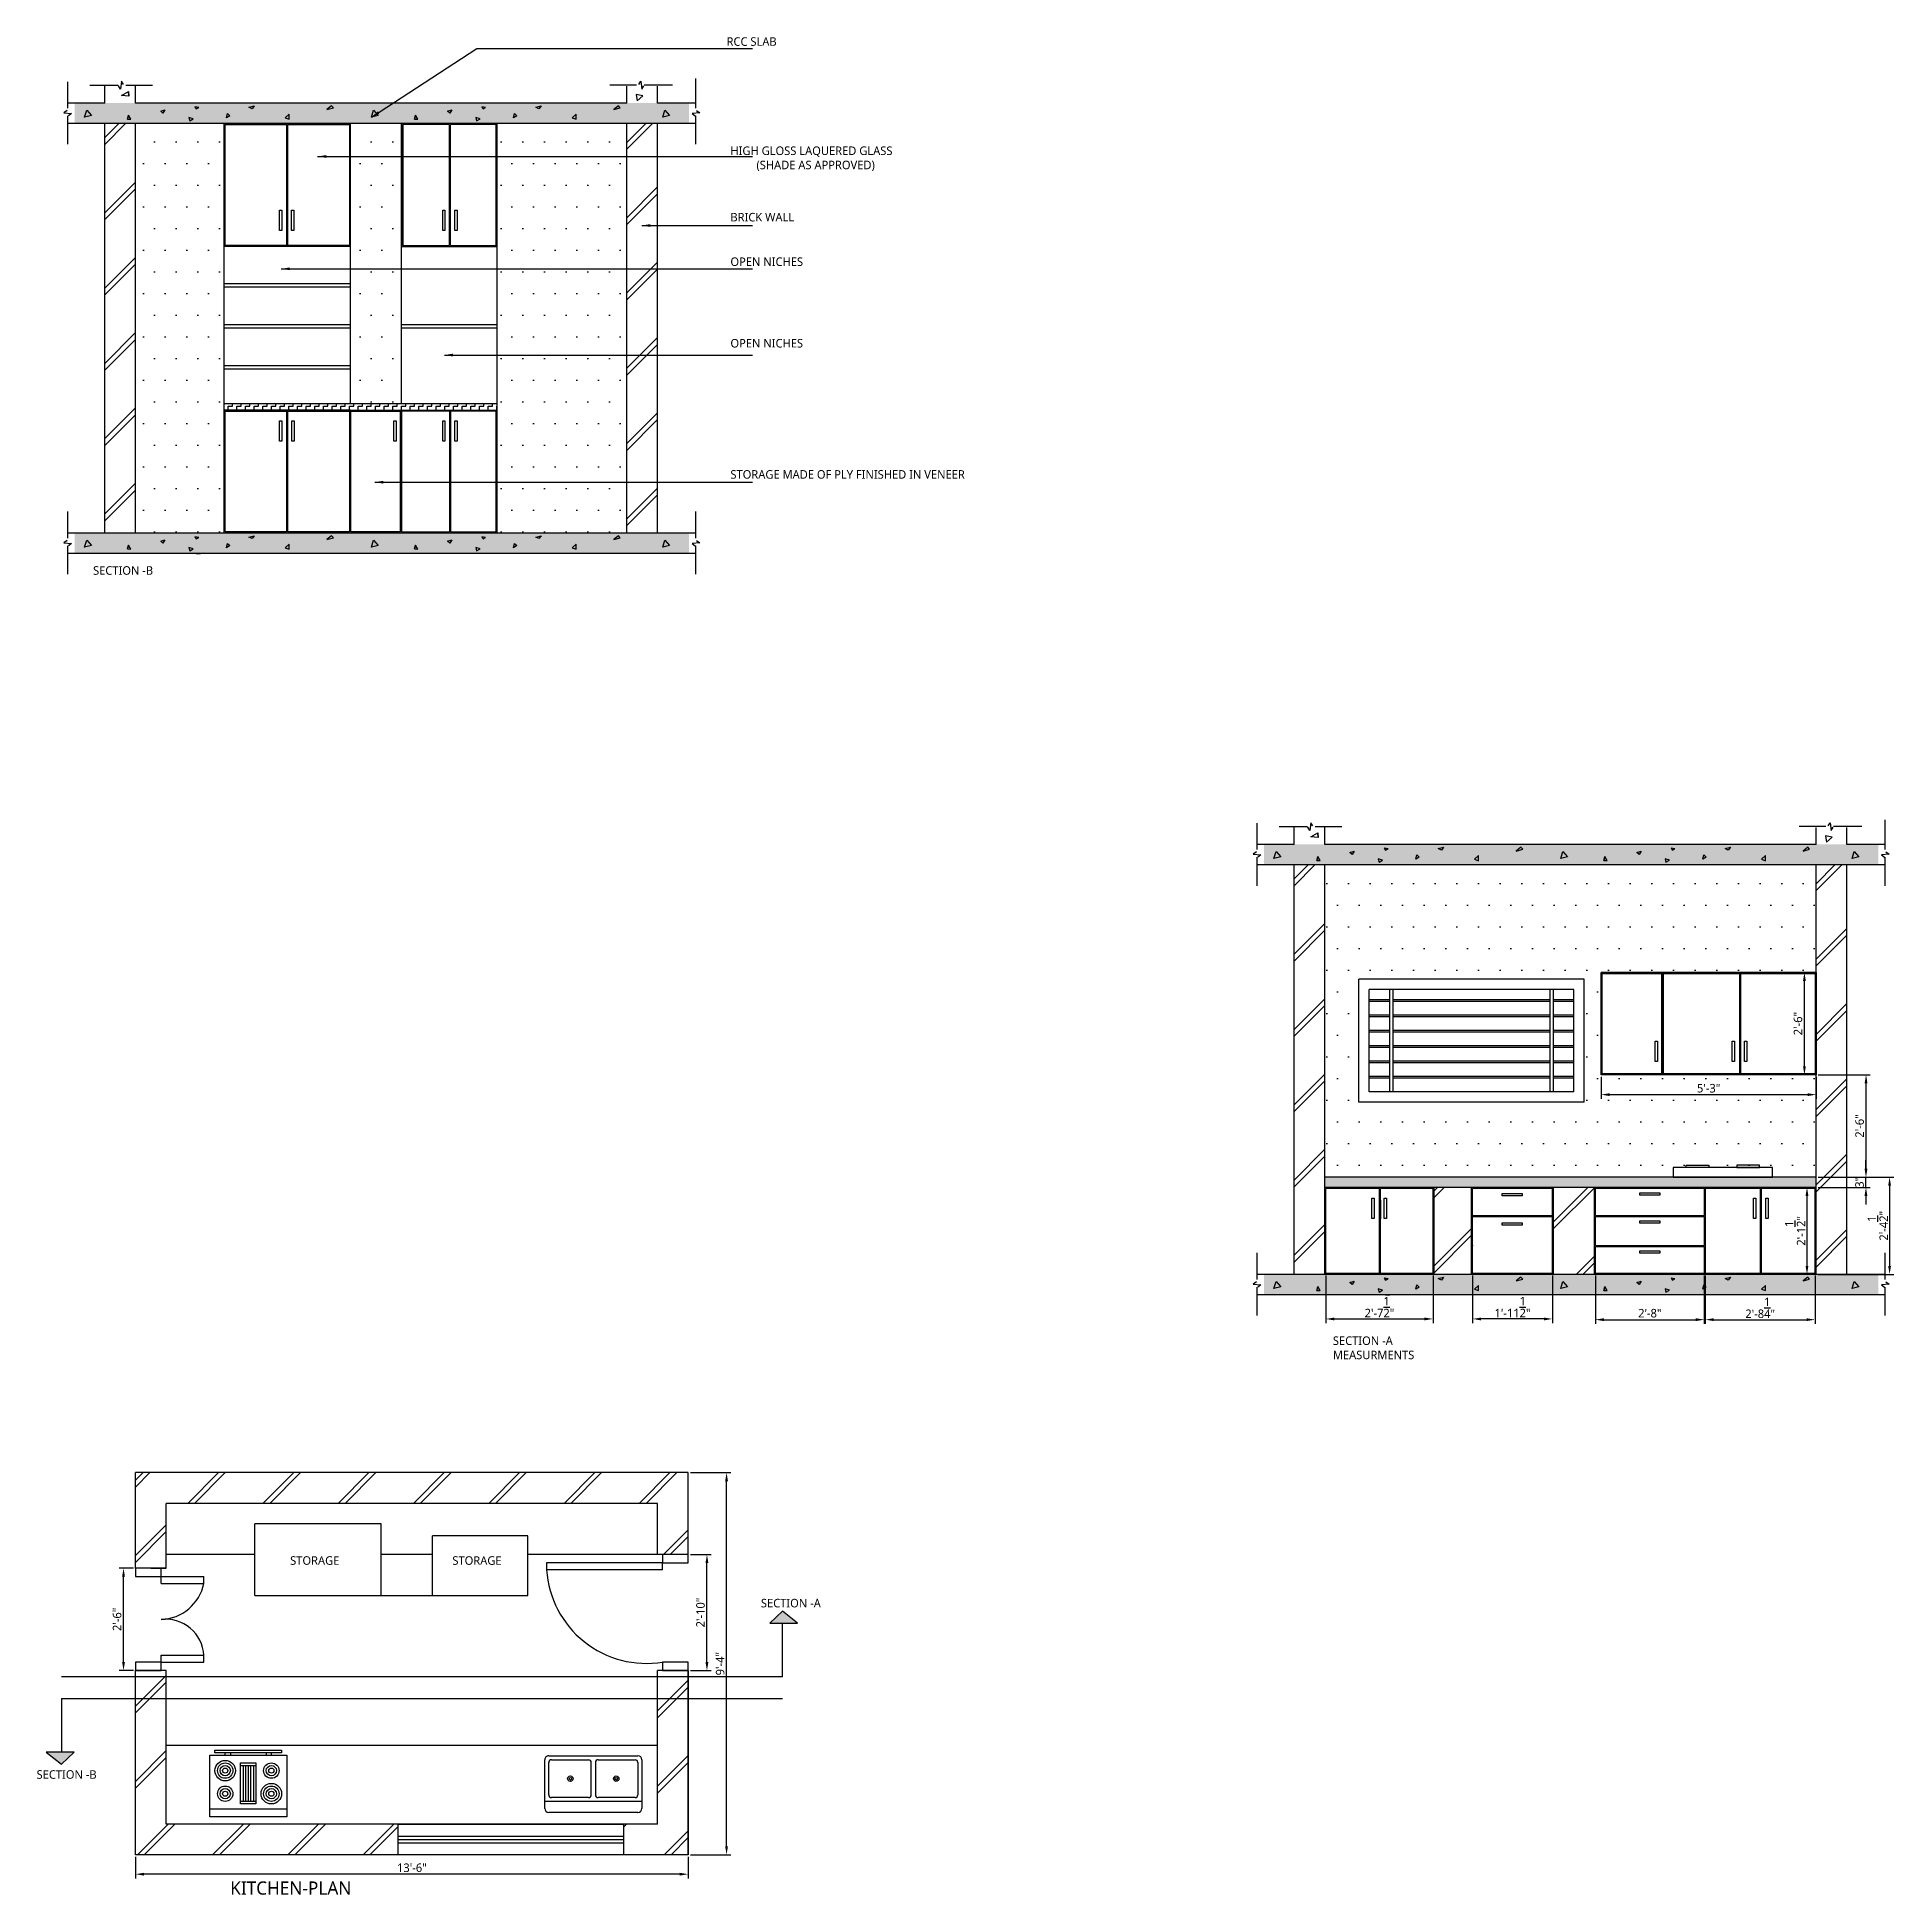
# Model space of a CAD drawing. Header units: millimetres. Extents: x 918 to 2834, y -227 to 832.
# Drawn here: x 1947 to 2491, y 288 to 832 of the extents above; entities that cross this region are included whole.
import ezdxf

# ---------------------------------------------------------------- set-up
doc = ezdxf.new("R2010")
doc.units = ezdxf.units.MM
doc.linetypes.add('ACAD_ISO02W100', pattern=[15, 12, -3])
doc.styles.get("Standard").update_dxf_attribs({"font": 'yugothic.ttf'})
doc.dimstyles.new('ISO-25', dxfattribs={"dimtxt": 2.5, "dimasz": 2.5, "dimexe": 1.25, "dimexo": 0.625, "dimtad": 1, "dimlunit": 4, "dimtxsty": 'Standard', "dimcen": 2.5, "dimadec": 0, "dimazin": 0, "dimtfac": 1, "dimtmove": 0, "dimatfit": 3, "dimfxl": 1, "dimarcsym": 0})

msp = doc.modelspace()

# ---------------------------------------------------------------- texts
at = {"attachment_point": 1}
for s, insert, char_height, width in [('RCC SLAB', (2148.893, 832.158), 2.5, 17.58185), ('HIGH GLOSS LAQUERED GLASS\\P         (SHADE AS APPROVED)', (2150.029, 800.151), 2.5, 56.05174), ('BRICK WALL', (2150.029, 780.689), 2.5, 24.12605), ('OPEN NICHES', (2150.029, 767.631), 2.5, 24.12605), ('OPEN NICHES', (2150.029, 743.741), 2.5, 24.12605), ('STORAGE MADE OF PLY FINISHED IN VENEER', (2150.029, 705.292), 2.5, 68.70681), ('SECTION -B', (1963.205, 677.139), 2.5, 19.89776), ('SECTION -A\\PMEASURMENTS', (2326.628, 451.418), 2.5, 28.34782), ('STORAGE', (2020.97, 386.996), 2.5, 15.52674), ('STORAGE', (2068.525, 386.996), 2.5, 15.52674), ('SECTION -A', (2158.964, 374.508), 2.5, 19.89776), ('SECTION -B', (1946.646, 324.287), 2.5, 19.89776), ('KITCHEN-PLAN', (2003.396, 291.687), 3.86855, 37.60258)]:
    msp.add_mtext(s, dxfattribs=dict(at, insert=insert, char_height=char_height, width=width))

# ---------------------------------------------------------------- blocks, each defined once
blk = doc.blocks.new('*D2')
at = {"color": 0, "lineweight": -2}
for p, q in [((2468.91, 498.1), (2491.07, 498.1)), ((2489.82, 495.6), (2489.82, 472.1)), ((2468.91, 469.6), (2491.07, 469.6))]:
    blk.add_line(p, q, dxfattribs=at)
at = {"color": 0}
for points in [[(2489.4, 495.6), (2490.23, 495.6), (2489.82, 498.1)], [(2489.4, 472.1), (2490.23, 472.1), (2489.82, 469.6)]]:
    blk.add_solid(points, dxfattribs=at)
at = {"layer": 'Defpoints', "color": 0}
for p in [(2468.28, 498.1), (2468.28, 469.6), (2489.82, 469.6)]:
    blk.add_point(p, dxfattribs=at)
at = {"color": 0, "insert": (2486.35, 483.85), "char_height": 2.5, "attachment_point": 5, "rotation": 90}
blk.add_mtext('2\'-4{\\H1.000000x;\\S1/2;}"', dxfattribs=at)
blk = doc.blocks.new('*D3')
at = {"color": 0, "lineweight": -2}
for p, q in [((2405.28, 527.48), (2405.28, 521.03)), ((2468.28, 527.48), (2468.28, 521.03)), ((2407.78, 522.28), (2465.78, 522.28))]:
    blk.add_line(p, q, dxfattribs=at)
at = {"color": 0}
for points in [[(2407.78, 522.69), (2407.78, 521.86), (2405.28, 522.28)], [(2465.78, 522.69), (2465.78, 521.86), (2468.28, 522.28)]]:
    blk.add_solid(points, dxfattribs=at)
at = {"layer": 'Defpoints', "color": 0}
for p in [(2405.28, 528.1), (2468.28, 528.1), (2468.28, 522.28)]:
    blk.add_point(p, dxfattribs=at)
at = {"color": 0, "insert": (2436.78, 524.15), "char_height": 2.5, "attachment_point": 5}
blk.add_mtext('5\'-3"', dxfattribs=at)
blk = doc.blocks.new('*D4')
at = {"color": 0, "lineweight": -2}
for p, q in [((2467.66, 558.1), (2463.6, 558.1)), ((2464.85, 530.6), (2464.85, 555.6)), ((2467.66, 528.1), (2463.6, 528.1))]:
    blk.add_line(p, q, dxfattribs=at)
at = {"color": 0}
for points in [[(2464.44, 555.6), (2465.27, 555.6), (2464.85, 558.1)], [(2464.44, 530.6), (2465.27, 530.6), (2464.85, 528.1)]]:
    blk.add_solid(points, dxfattribs=at)
at = {"layer": 'Defpoints', "color": 0}
for p in [(2464.85, 558.1), (2468.28, 558.1), (2468.28, 528.1)]:
    blk.add_point(p, dxfattribs=at)
at = {"color": 0, "insert": (2462.98, 543.1), "char_height": 2.5, "attachment_point": 5, "rotation": 90}
blk.add_mtext('2\'-6"', dxfattribs=at)
blk = doc.blocks.new('*D5')
at = {"color": 0, "lineweight": -2}
for p, q in [((2467.66, 495.1), (2464.36, 495.1)), ((2465.61, 472.1), (2465.61, 492.6)), ((2468.28, 469.6), (2464.36, 469.6))]:
    blk.add_line(p, q, dxfattribs=at)
at = {"color": 0}
for points in [[(2465.19, 492.6), (2466.03, 492.6), (2465.61, 495.1)], [(2465.19, 472.1), (2466.03, 472.1), (2465.61, 469.6)]]:
    blk.add_solid(points, dxfattribs=at)
at = {"layer": 'Defpoints', "color": 0}
for p in [(2465.61, 495.1), (2468.28, 495.1), (2468.91, 469.6)]:
    blk.add_point(p, dxfattribs=at)
at = {"color": 0, "insert": (2462.14, 482.35), "char_height": 2.5, "attachment_point": 5, "rotation": 90}
blk.add_mtext('2\'-1{\\H1.000000x;\\S1/2;}"', dxfattribs=at)
blk = doc.blocks.new('*D6')
at = {"color": 0, "lineweight": -2}
for p, q in [((2435.78, 469.28), (2435.78, 455.08)), ((2467.98, 469.28), (2467.98, 455.08)), ((2438.28, 456.33), (2465.48, 456.33))]:
    blk.add_line(p, q, dxfattribs=at)
at = {"color": 0}
for points in [[(2438.28, 456.75), (2438.28, 455.91), (2435.78, 456.33)], [(2465.48, 456.75), (2465.48, 455.91), (2467.98, 456.33)]]:
    blk.add_solid(points, dxfattribs=at)
at = {"layer": 'Defpoints', "color": 0}
for p in [(2435.78, 469.9), (2467.98, 469.9), (2467.98, 456.33)]:
    blk.add_point(p, dxfattribs=at)
at = {"color": 0, "insert": (2451.88, 459.79), "char_height": 2.5, "attachment_point": 5}
blk.add_mtext('2\'-8{\\H1.000000x;\\S1/4;}"', dxfattribs=at)
blk = doc.blocks.new('*D7')
at = {"color": 0, "lineweight": -2}
for p, q in [((2403.58, 469.28), (2403.58, 455.08)), ((2435.48, 469.28), (2435.48, 455.08)), ((2406.08, 456.33), (2432.98, 456.33))]:
    blk.add_line(p, q, dxfattribs=at)
at = {"color": 0}
for points in [[(2406.08, 456.75), (2406.08, 455.91), (2403.58, 456.33)], [(2432.98, 456.75), (2432.98, 455.91), (2435.48, 456.33)]]:
    blk.add_solid(points, dxfattribs=at)
at = {"layer": 'Defpoints', "color": 0}
for p in [(2403.58, 469.9), (2435.48, 469.9), (2435.48, 456.33)]:
    blk.add_point(p, dxfattribs=at)
at = {"color": 0, "insert": (2419.53, 458.21), "char_height": 2.5, "attachment_point": 5}
blk.add_mtext('2\'-8"', dxfattribs=at)
blk = doc.blocks.new('*D8')
at = {"color": 0, "lineweight": -2}
for p, q in [((2367.58, 469.28), (2367.58, 455.29)), ((2390.98, 469.28), (2390.98, 455.29)), ((2388.48, 456.54), (2370.08, 456.54))]:
    blk.add_line(p, q, dxfattribs=at)
at = {"color": 0}
for points in [[(2370.08, 456.96), (2370.08, 456.12), (2367.58, 456.54)], [(2388.48, 456.96), (2388.48, 456.12), (2390.98, 456.54)]]:
    blk.add_solid(points, dxfattribs=at)
at = {"layer": 'Defpoints', "color": 0}
for p in [(2367.58, 469.9), (2390.98, 469.9), (2367.58, 456.54)]:
    blk.add_point(p, dxfattribs=at)
at = {"color": 0, "insert": (2379.28, 460.01), "char_height": 2.5, "attachment_point": 5}
blk.add_mtext('1\'-11{\\H1.000000x;\\S1/2;}"', dxfattribs=at)
blk = doc.blocks.new('*D9')
at = {"color": 0, "lineweight": -2}
for p, q in [((2324.58, 469.28), (2324.58, 455.29)), ((2355.98, 469.28), (2355.98, 455.29)), ((2327.08, 456.54), (2353.48, 456.54))]:
    blk.add_line(p, q, dxfattribs=at)
at = {"color": 0}
for points in [[(2327.08, 456.96), (2327.08, 456.12), (2324.58, 456.54)], [(2353.48, 456.96), (2353.48, 456.12), (2355.98, 456.54)]]:
    blk.add_solid(points, dxfattribs=at)
at = {"layer": 'Defpoints', "color": 0}
for p in [(2324.58, 469.9), (2355.98, 469.9), (2355.98, 456.54)]:
    blk.add_point(p, dxfattribs=at)
at = {"color": 0, "insert": (2340.28, 460.01), "char_height": 2.5, "attachment_point": 5}
blk.add_mtext('2\'-7{\\H1.000000x;\\S1/2;}"', dxfattribs=at)
blk = doc.blocks.new('*D10')
at = {"color": 0, "lineweight": -2}
for p, q in [((2482.88, 500.6), (2482.88, 503.1)), ((2468.91, 498.1), (2484.13, 498.1)), ((2482.88, 495.1), (2482.88, 498.1)), ((2468.91, 495.1), (2484.13, 495.1)), ((2482.88, 492.6), (2482.88, 490.1))]:
    blk.add_line(p, q, dxfattribs=at)
at = {"color": 0}
for points in [[(2482.47, 500.6), (2483.3, 500.6), (2482.88, 498.1)], [(2482.47, 492.6), (2483.3, 492.6), (2482.88, 495.1)]]:
    blk.add_solid(points, dxfattribs=at)
at = {"layer": 'Defpoints', "color": 0}
for p in [(2468.28, 498.1), (2482.88, 498.1), (2468.28, 495.1)]:
    blk.add_point(p, dxfattribs=at)
at = {"color": 0, "insert": (2481.01, 496.6), "char_height": 2.5, "attachment_point": 5, "rotation": 90}
blk.add_mtext('3"', dxfattribs=at)
blk = doc.blocks.new('*D11')
at = {"color": 0, "lineweight": -2}
for p, q in [((2468.91, 528.1), (2484.17, 528.1)), ((2482.92, 500.6), (2482.92, 525.6)), ((2468.91, 498.1), (2484.17, 498.1))]:
    blk.add_line(p, q, dxfattribs=at)
at = {"color": 0}
for points in [[(2482.5, 525.6), (2483.33, 525.6), (2482.92, 528.1)], [(2482.5, 500.6), (2483.33, 500.6), (2482.92, 498.1)]]:
    blk.add_solid(points, dxfattribs=at)
at = {"layer": 'Defpoints', "color": 0}
for p in [(2468.28, 528.1), (2482.92, 528.1), (2468.28, 498.1)]:
    blk.add_point(p, dxfattribs=at)
at = {"color": 0, "insert": (2481.04, 513.1), "char_height": 2.5, "attachment_point": 5, "rotation": 90}
blk.add_mtext('2\'-6"', dxfattribs=at)
blk = doc.blocks.new('Sink-double - 36 in top')
for p, q in [((-18, -4), (18, -4)), ((-0.75, -18.5), (-0.75, -6.5)), ((0.75, -6.5), (0.75, -18.5))]:
    blk.add_line(p, q)
for points in [[(-16.5, 0), (16.5, 0)], [(-18, -19.5), (-18, -1.5)], [(-16.5, -18.5), (-16.5, -6.5)], [(-15.5, -5.5), (-1.75, -5.5)], [(1.75, -5.5), (15.5, -5.5)], [(16.5, -6.5), (16.5, -18.5)], [(18, -1.5), (18, -19.5)], [(-1.75, -19.5), (-15.5, -19.5)], [(15.5, -19.5), (1.75, -19.5)], [(16.5, -21), (-16.5, -21)]]:
    blk.add_lwpolyline(points)
for centre, radius in [((-8.5, -12.5), 1), ((-8.5, -12.5), 0.5), ((8.5, -12.5), 1), ((8.5, -12.5), 0.5)]:
    blk.add_circle(centre, radius)
for centre, radius, start, end in [((-16.5, -1.5), 1.5, 90, 180), ((16.5, -1.5), 1.5, 0, 90), ((-15.5, -6.5), 1, 90, 180), ((-1.75, -6.5), 1, 0, 90), ((1.75, -6.5), 1, 90, 180), ((15.5, -6.5), 1, 0, 90), ((-16.5, -19.5), 1.5, 180, 270), ((-15.5, -18.5), 1, 180, 270), ((-1.75, -18.5), 1, 270, 0), ((1.75, -18.5), 1, 180, 270), ((15.5, -18.5), 1, 270, 0), ((16.5, -19.5), 1.5, 270, 0)]:
    blk.add_arc(centre, radius, start, end)
blk = doc.blocks.new('Range-Oven - 30 in top')
for p, q in [((0, -3), (30, -3)), ((12, -6), (18, -6)), ((13, -20), (13, -6)), ((14, -6), (14, -20)), ((15, -20), (15, -6)), ((16, -6), (16, -20)), ((17, -20), (17, -6)), ((18, -20), (12, -20)), ((6, -24), (6, -25)), ((8, -25), (8, -24)), ((22, -25), (22, -24)), ((24, -24), (24, -25))]:
    blk.add_line(p, q)
for points in [[(0, -24), (0, 0), (30, 0), (30, -24)], [(12, -21), (12, -5), (18, -5), (18, -21)], [(2, -26), (2, -25), (28, -25), (28, -26)]]:
    blk.add_lwpolyline(points, close=True)
for centre, radius in [((6, -9), 4), ((6, -9), 3), ((6, -9), 2), ((24, -9), 3), ((24, -9), 2), ((6, -9), 1), ((24, -18), 4), ((24, -9), 1), ((6, -18), 3), ((6, -18), 2), ((6, -18), 1), ((24, -18), 3), ((24, -18), 2), ((24, -18), 1)]:
    blk.add_circle(centre, radius)
blk = doc.blocks.new('*D27')
at = {"color": 0, "lineweight": -2}
for p, q in [((1975.66, 298.87), (1975.66, 292.57)), ((2137.66, 298.87), (2137.66, 292.57)), ((2135.16, 293.82), (1978.16, 293.82))]:
    blk.add_line(p, q, dxfattribs=at)
at = {"color": 0}
for points in [[(1978.16, 294.23), (1978.16, 293.4), (1975.66, 293.82)], [(2135.16, 294.23), (2135.16, 293.4), (2137.66, 293.82)]]:
    blk.add_solid(points, dxfattribs=at)
at = {"layer": 'Defpoints', "color": 0}
for p in [(1975.66, 299.5), (2137.66, 299.5), (1975.66, 293.82)]:
    blk.add_point(p, dxfattribs=at)
at = {"color": 0, "insert": (2056.66, 295.69), "char_height": 2.5, "attachment_point": 5}
blk.add_mtext('13\'-6"', dxfattribs=at)
blk = doc.blocks.new('*D28')
at = {"color": 0, "lineweight": -2}
for p, q in [((2138.28, 411.5), (2150.15, 411.5)), ((2148.9, 302), (2148.9, 409)), ((2138.28, 299.5), (2150.15, 299.5))]:
    blk.add_line(p, q, dxfattribs=at)
at = {"color": 0}
for points in [[(2148.48, 409), (2149.31, 409), (2148.9, 411.5)], [(2148.48, 302), (2149.31, 302), (2148.9, 299.5)]]:
    blk.add_solid(points, dxfattribs=at)
at = {"layer": 'Defpoints', "color": 0}
for p in [(2137.66, 411.5), (2148.9, 411.5), (2137.66, 299.5)]:
    blk.add_point(p, dxfattribs=at)
at = {"color": 0, "insert": (2147.02, 355.5), "char_height": 2.5, "attachment_point": 5, "rotation": 90}
blk.add_mtext('9\'-4"', dxfattribs=at)
blk = doc.blocks.new('*D29')
at = {"color": 0, "lineweight": -2}
for p, q in [((2138.28, 387.5), (2144.4, 387.5)), ((2143.15, 356), (2143.15, 385)), ((2138.28, 353.5), (2144.4, 353.5))]:
    blk.add_line(p, q, dxfattribs=at)
at = {"color": 0}
for points in [[(2142.73, 385), (2143.57, 385), (2143.15, 387.5)], [(2142.73, 356), (2143.57, 356), (2143.15, 353.5)]]:
    blk.add_solid(points, dxfattribs=at)
at = {"layer": 'Defpoints', "color": 0}
for p in [(2137.66, 387.5), (2143.15, 387.5), (2137.66, 353.5)]:
    blk.add_point(p, dxfattribs=at)
at = {"color": 0, "insert": (2141.27, 370.5), "char_height": 2.5, "attachment_point": 5, "rotation": 90}
blk.add_mtext('2\'-10"', dxfattribs=at)
blk = doc.blocks.new('*D30')
at = {"color": 0, "lineweight": -2}
for p, q in [((1975.03, 383.5), (1970.88, 383.5)), ((1972.13, 356), (1972.13, 381)), ((1975.03, 353.5), (1970.88, 353.5))]:
    blk.add_line(p, q, dxfattribs=at)
at = {"color": 0}
for points in [[(1971.71, 381), (1972.55, 381), (1972.13, 383.5)], [(1971.71, 356), (1972.55, 356), (1972.13, 353.5)]]:
    blk.add_solid(points, dxfattribs=at)
at = {"layer": 'Defpoints', "color": 0}
for p in [(1972.13, 383.5), (1975.66, 383.5), (1975.66, 353.5)]:
    blk.add_point(p, dxfattribs=at)
at = {"color": 0, "insert": (1970.26, 368.5), "char_height": 2.5, "attachment_point": 5, "rotation": 90}
blk.add_mtext('2\'-6"', dxfattribs=at)

# ---------------------------------------------------------------- dimensions: what is measured, and where the dimension line sits
for base, p1, p2, picture, middle in [((2464.854, 558.102), (2468.283, 528.102), (2468.283, 558.102), '*D4', (2462.979, 543.102)), ((2482.916, 528.102), (2468.283, 498.102), (2468.283, 528.102), '*D11', (2481.041, 513.102)), ((2465.61, 495.102), (2468.908, 469.602), (2468.283, 495.102), '*D5', (2462.145, 482.352)), ((2143.15, 387.499), (2137.657, 353.499), (2137.657, 387.499), '*D29', (2141.275, 370.499)), ((1972.13, 383.499), (1975.657, 353.499), (1975.657, 383.499), '*D30', (1970.255, 368.499))]:
    dim = msp.add_linear_dim(base=base, p1=p1, p2=p2, angle=90, dimstyle='ISO-25')
    dim.commit()
    dim.dimension.update_dxf_attribs({"geometry": picture, "text_midpoint": middle})
for base, p1, p2, picture, middle in [((2468.283, 522.278), (2405.283, 528.102), (2468.283, 528.102), '*D3', (2436.783, 524.153)), ((2355.983, 456.54), (2324.583, 469.902), (2355.983, 469.902), '*D9', (2340.283, 460.005)), ((2367.583, 456.54), (2390.983, 469.902), (2367.583, 469.902), '*D8', (2379.283, 460.005)), ((2435.483, 456.332), (2403.583, 469.902), (2435.483, 469.902), '*D7', (2419.533, 458.207)), ((2467.983, 456.332), (2435.783, 469.902), (2467.983, 469.902), '*D6', (2451.883, 459.792))]:
    dim = msp.add_linear_dim(base=base, p1=p1, p2=p2, dimstyle='ISO-25')
    dim.commit()
    dim.dimension.update_dxf_attribs({"geometry": picture, "text_midpoint": middle})
for base, p1, p2, picture, middle in [((2482.883, 498.102), (2468.283, 495.102), (2468.283, 498.102), '*D10', (2482.883, 496.602)), ((2489.817, 469.602), (2468.283, 498.102), (2468.283, 469.602), '*D2', (2489.817, 483.852)), ((2148.896, 411.499), (2137.657, 299.499), (2137.657, 411.499), '*D28', (2148.896, 355.499))]:
    dim = msp.add_linear_dim(base=base, p1=p1, p2=p2, angle=90, dimstyle='ISO-25')
    dim.commit()
    dim.dimension.update_dxf_attribs({"geometry": picture, "text_midpoint": middle, "dimtype": 160})
dim = msp.add_linear_dim(base=(1975.657, 293.817), p1=(2137.657, 299.499), p2=(1975.657, 299.499), dimstyle='ISO-25')
dim.commit()
dim.dimension.update_dxf_attribs({"geometry": '*D27', "text_midpoint": (2056.657, 293.817), "dimtype": 160})

# ---------------------------------------------------------------- hatches: boundary and pattern name
h = msp.add_hatch()
h.set_pattern_fill('DOTS', color=256, style=0)
h.set_pattern_definition([(0, (344.2528, 217.2741), (0.79375, 1.5875), [0, -1.5875])])
h.paths.add_polyline_path([(2137.876, 812.876), (1957.85, 812.876), (1957.85, 806.876), (2137.876, 806.876)])
h = msp.add_hatch()
h.set_pattern_fill('JIS_LC_8A', color=256, scale=2, style=0)
h.set_pattern_definition([(45, (344.253, 217.274), (-11.03087, 11.03087), []), (45, (346.253, 217.274), (-11.03087, 11.03087), [])])
h.paths.add_polyline_path([(1975.657, 806.876), (1966.657, 806.876), (1966.657, 686.876), (1975.657, 686.876)])
h.paths.add_polyline_path([(2128.657, 806.876), (2119.657, 806.876), (2119.657, 686.876), (2128.657, 686.876)])
h = msp.add_hatch()
h.set_pattern_fill('DOTS', color=256, scale=4, style=0)
h.set_pattern_definition([(0, (0, 217.274), (3.175, 6.35), [0, -6.35])])
h.paths.add_polyline_path([(2081.657, 686.876), (2119.657, 686.876), (2119.657, 806.876), (2081.657, 806.876), (2081.657, 770.876)])
h.paths.add_polyline_path([(1975.657, 686.876), (2001.657, 686.876), (2001.657, 722.876), (2001.657, 806.876), (1975.657, 806.876)])
h.paths.add_polyline_path([(2038.657, 724.876), (2053.657, 724.876), (2053.657, 806.876), (2038.657, 806.876)])
h = msp.add_hatch()
h.set_pattern_fill('ZIGZAG', color=256, scale=0.4, style=0)
h.set_pattern_definition([(0, (0, 217.2741), (1.27, 1.27), [1.27, -1.27]), (90, (1.27, 217.2741), (-1.27, 1.27), [1.27, -1.27])])
h.paths.add_polyline_path([(2001.657, 724.876), (2001.657, 722.876), (2081.657, 722.876), (2081.657, 724.876)])
h = msp.add_hatch()
h.set_pattern_fill('DOTS', color=256, style=0)
h.set_pattern_definition([(0, (344.2528, 91.2741), (0.79375, 1.5875), [0, -1.5875])])
h.paths.add_polyline_path([(2137.876, 686.876), (1957.85, 686.876), (1957.85, 680.876), (2137.876, 680.876)])
h = msp.add_hatch()
h.set_pattern_fill('DOTS', color=256, style=0)
h.set_pattern_definition([(0, (692.8783, 0), (0.79375, 1.5875), [0, -1.5875])])
h.paths.add_polyline_path([(2486.502, 595.602), (2306.475, 595.602), (2306.475, 589.602), (2486.502, 589.602)])
h = msp.add_hatch()
h.set_pattern_fill('JIS_LC_8A', color=256, scale=2, style=0)
h.set_pattern_definition([(45, (692.878, 0), (-11.03087, 11.03087), []), (45, (694.878, 0), (-11.03087, 11.03087), [])])
h.paths.add_polyline_path([(2324.283, 589.602), (2315.283, 589.602), (2315.283, 469.602), (2324.283, 469.602)])
h.paths.add_polyline_path([(2367.283, 495.102), (2356.283, 495.102), (2356.283, 469.602), (2367.283, 469.602)])
h.paths.add_polyline_path([(2403.283, 495.102), (2391.283, 495.102), (2391.283, 469.602), (2403.283, 469.602)])
h.paths.add_polyline_path([(2477.283, 589.602), (2468.283, 589.602), (2468.283, 469.602), (2477.283, 469.602)])
h = msp.add_hatch()
h.set_pattern_fill('DOTS', color=256, scale=4, style=0)
h.set_pattern_definition([(0, (692.878, 0), (3.175, 6.35), [0, -6.35])])
h.paths.add_polyline_path([(2468.283, 589.602), (2324.283, 589.602), (2324.283, 498.102), (2426.331, 498.102), (2426.331, 500.896), (2430.151, 500.896), (2430.151, 501.58), (2436.812, 501.58), (2436.812, 500.896), (2445.03, 500.896), (2445.03, 501.58), (2451.691, 501.58), (2451.691, 500.896), (2455.511, 500.896), (2455.511, 498.102), (2468.283, 498.102), (2468.283, 528.102), (2423.283, 528.102), (2405.283, 528.102), (2405.283, 558.102), (2423.283, 558.102), (2468.283, 558.102)])
h.paths.add_polyline_path([(2400.283, 556.102), (2400.283, 520.102), (2334.283, 520.102), (2334.283, 556.102)], flags=16)
h.paths.add_polyline_path([(2337.283, 553.102), (2337.283, 523.102), (2397.283, 523.102), (2397.283, 553.102)], flags=0)
h.paths.add_polyline_path([(2337.283, 553.102), (2337.283, 523.102), (2397.283, 523.102), (2397.283, 553.102)], flags=0)
h = msp.add_hatch()
h.set_pattern_fill('ZIGZAG', color=256, scale=0.4, style=0)
h.set_pattern_definition([(0, (692.8783, 0), (1.27, 1.27), [1.27, -1.27]), (90, (694.1483, 0), (-1.27, 1.27), [1.27, -1.27])])
h.paths.add_polyline_path([(2468.283, 498.102), (2324.283, 498.102), (2324.283, 495.102), (2468.283, 495.102)])
h = msp.add_hatch()
h.set_pattern_fill('DOTS', color=256, style=0)
h.set_pattern_definition([(0, (692.8783, -126), (0.79375, 1.5875), [0, -1.5875])])
h.paths.add_polyline_path([(2486.502, 469.602), (2306.475, 469.602), (2306.475, 463.602), (2486.502, 463.602)])
h = msp.add_hatch()
h.set_pattern_fill('JIS_LC_8A', color=256, scale=2, style=0)
h.paths.add_polyline_path([(2137.657, 411.499), (1975.657, 411.499), (1975.657, 383.499), (1983.164, 383.499), (1984.657, 383.499), (1984.657, 402.499), (2128.657, 402.499), (2128.657, 387.499), (2137.657, 387.499)])
h.paths.add_polyline_path([(2137.657, 353.499), (2130.151, 353.499), (2128.657, 353.499), (2128.657, 308.499), (2118.657, 308.499), (2118.657, 299.499), (2137.657, 299.499)])
h.paths.add_polyline_path([(2052.657, 308.499), (1984.657, 308.499), (1984.657, 353.499), (1975.657, 353.499), (1975.657, 299.499), (2052.657, 299.499)])
for points in [[(2161.586, 367.362), (2169.737, 367.362), (2165.284, 370.869)], [(1957.644, 329.563), (1949.493, 329.563), (1953.945, 326.056)]]:
    msp.add_hatch(color=256).paths.add_polyline_path(points)

# ---------------------------------------------------------------- linework, layer by layer
for p, q in [((1966.657, 812.876), (1966.657, 817.876)), ((1971.27, 816.942), (1970.622, 817.903)), ((1971.511, 819.248), (1971.27, 816.942)), ((1972.16, 818.287), (1971.511, 819.248)), ((1975.657, 812.876), (1975.657, 817.876)), ((2119.657, 812.876), (2119.657, 817.876)), ((2123.155, 818.287), (2123.804, 819.248)), ((2123.804, 819.248), (2124.044, 816.942)), ((2124.044, 816.942), (2124.693, 817.903)), ((2128.657, 812.876), (2128.657, 817.876)), ((1966.657, 812.876), (1955.777, 812.876)), ((1971.555, 815.076), (1973.593, 816.235)), ((1973.732, 814.941), (1971.555, 815.076)), ((1973.732, 814.941), (1973.593, 816.235)), ((1973.593, 816.235), (1973.732, 814.941)), ((1973.732, 814.941), (1973.732, 814.941)), ((2119.657, 812.876), (1975.657, 812.876)), ((1994.179, 811.603), (1993.05, 811.799)), ((1993.05, 811.799), (1993.443, 811.162)), ((1993.443, 811.162), (1994.179, 811.603)), ((2008.872, 811.655), (2010.457, 812.057)), ((2009.812, 811.225), (2008.872, 811.655)), ((2010.457, 812.057), (2009.812, 811.225)), ((2033.075, 812.053), (2031.729, 810.948)), ((2031.729, 810.948), (2033.643, 811.501)), ((2033.643, 811.501), (2033.075, 812.053)), ((2078.285, 811.603), (2077.156, 811.799)), ((2077.156, 811.799), (2077.549, 811.162)), ((2077.549, 811.162), (2078.285, 811.603)), ((2092.977, 811.655), (2094.563, 812.057)), ((2093.918, 811.225), (2092.977, 811.655)), ((2094.563, 812.057), (2093.918, 811.225)), ((2117.181, 812.053), (2115.835, 810.948)), ((2115.835, 810.948), (2117.749, 811.501)), ((2117.749, 811.501), (2117.181, 812.053)), ((2124.403, 814.977), (2122.377, 815.382)), ((2122.377, 815.382), (2122.66, 813.52)), ((2122.66, 813.52), (2124.403, 814.977)), ((2139.937, 812.876), (2128.657, 812.876)), ((1955.585, 810.673), (1954.624, 810.025)), ((1954.624, 810.025), (1956.93, 809.784)), ((2139.937, 806.876), (1955.777, 806.876)), ((1956.93, 809.784), (1955.969, 809.135)), ((1960.725, 808.747), (1961.334, 810.824)), ((1962.703, 809.203), (1960.725, 808.747)), ((1961.334, 810.824), (1962.703, 809.203)), ((1966.657, 686.876), (1966.657, 806.876)), ((1973.309, 808.189), (1973.596, 809.335)), ((1973.596, 809.335), (1973.309, 808.189)), ((1973.309, 808.189), (1974.315, 808.155)), ((1974.315, 808.155), (1973.596, 809.335)), ((1975.657, 686.876), (1975.657, 806.876)), ((1983.021, 810.517), (1984.246, 810.862)), ((1983.633, 809.889), (1983.021, 810.517)), ((1984.246, 810.862), (1983.633, 809.889)), ((1992.559, 808.27), (1991.308, 808.638)), ((1991.308, 808.638), (1991.529, 807.657)), ((1991.529, 807.657), (1992.559, 808.27)), ((2001.657, 686.876), (2001.657, 806.876)), ((2002.362, 808.576), (2002.635, 809.828)), ((2003.29, 809.173), (2002.362, 808.576)), ((2002.635, 809.828), (2003.29, 809.173)), ((2003.29, 809.173), (2003.29, 809.173)), ((2020.706, 809.592), (2019.542, 808.573)), ((2019.542, 808.573), (2020.706, 808.122)), ((2019.857, 806.576), (2019.857, 771.176)), ((2020.157, 806.576), (2020.157, 771.176)), ((2020.706, 808.122), (2020.706, 809.592)), ((2038.657, 724.876), (2038.657, 806.876)), ((2044.831, 808.747), (2045.439, 810.824)), ((2046.809, 809.203), (2044.831, 808.747)), ((2045.439, 810.824), (2046.809, 809.203)), ((2053.657, 724.876), (2053.657, 806.876)), ((2057.415, 808.189), (2057.702, 809.335)), ((2057.702, 809.335), (2057.415, 808.189)), ((2057.415, 808.189), (2058.421, 808.155)), ((2058.421, 808.155), (2057.702, 809.335)), ((2067.126, 810.517), (2068.352, 810.862)), ((2067.739, 809.889), (2067.126, 810.517)), ((2067.657, 771.176), (2067.657, 806.576)), ((2068.352, 810.862), (2067.739, 809.889)), ((2067.957, 771.176), (2067.957, 806.576)), ((2076.665, 808.27), (2075.414, 808.638)), ((2075.414, 808.638), (2075.635, 807.657)), ((2075.635, 807.657), (2076.665, 808.27)), ((2081.657, 686.876), (2081.657, 806.876)), ((2086.468, 808.576), (2086.741, 809.828)), ((2087.396, 809.173), (2086.468, 808.576)), ((2086.741, 809.828), (2087.396, 809.173)), ((2087.396, 809.173), (2087.396, 809.173)), ((2104.812, 809.592), (2103.648, 808.573)), ((2103.648, 808.573), (2104.812, 808.122)), ((2104.812, 808.122), (2104.812, 809.592)), ((2119.657, 686.876), (2119.657, 806.876)), ((2119.657, 686.876), (2119.657, 806.876)), ((2128.657, 686.876), (2128.657, 806.876)), ((2130.18, 808.747), (2130.789, 810.824)), ((2132.159, 809.203), (2130.18, 808.747)), ((2130.789, 810.824), (2132.159, 809.203)), ((2141.089, 810.025), (2138.784, 809.784)), ((2138.784, 809.784), (2139.744, 809.135)), ((2140.129, 810.673), (2141.089, 810.025)), ((2038.657, 770.876), (2001.657, 770.876)), ((2053.657, 770.876), (2081.657, 770.876)), ((2038.657, 759.876), (2001.657, 759.876)), ((2038.657, 758.876), (2001.657, 758.876)), ((2038.657, 747.876), (2001.657, 747.876)), ((2038.657, 746.876), (2001.657, 746.876)), ((2081.657, 747.876), (2053.657, 747.876)), ((2081.657, 746.876), (2053.657, 746.876)), ((2038.657, 735.876), (2001.657, 735.876)), ((2038.657, 734.876), (2001.657, 734.876)), ((2038.657, 722.876), (2001.657, 722.876)), ((2001.657, 722.876), (2081.657, 722.876)), ((2019.857, 722.576), (2019.857, 687.176)), ((2020.157, 722.576), (2020.157, 687.176)), ((2038.657, 687.176), (2038.657, 722.576)), ((2038.657, 722.576), (2053.357, 722.576)), ((2053.357, 687.176), (2053.357, 722.576)), ((2067.657, 722.576), (2067.657, 687.176)), ((2067.957, 722.576), (2067.957, 687.176)), ((2139.937, 686.876), (1955.777, 686.876)), ((2008.872, 685.655), (2010.457, 686.057)), ((2010.457, 686.057), (2009.812, 685.225)), ((2033.075, 686.053), (2031.729, 684.948)), ((2033.643, 685.501), (2033.075, 686.053)), ((2053.357, 687.176), (2038.657, 687.176)), ((2092.977, 685.655), (2094.563, 686.057)), ((2094.563, 686.057), (2093.918, 685.225)), ((2117.181, 686.053), (2115.835, 684.948)), ((2117.749, 685.501), (2117.181, 686.053)), ((1955.585, 684.673), (1954.624, 684.025)), ((1954.624, 684.025), (1956.93, 683.784)), ((2139.937, 680.876), (1955.777, 680.876)), ((1956.93, 683.784), (1955.969, 683.135)), ((1960.725, 682.747), (1961.334, 684.824)), ((1962.703, 683.203), (1960.725, 682.747)), ((1961.334, 684.824), (1962.703, 683.203)), ((1973.309, 682.189), (1973.596, 683.335)), ((1973.596, 683.335), (1973.309, 682.189)), ((1973.309, 682.189), (1974.315, 682.155)), ((1974.315, 682.155), (1973.596, 683.335)), ((1983.021, 684.517), (1984.246, 684.862)), ((1983.633, 683.889), (1983.021, 684.517)), ((1984.246, 684.862), (1983.633, 683.889)), ((1992.559, 682.27), (1991.308, 682.638)), ((1991.308, 682.638), (1991.529, 681.657)), ((1991.529, 681.657), (1992.559, 682.27)), ((1994.179, 685.603), (1993.05, 685.799)), ((1993.05, 685.799), (1993.443, 685.162)), ((1993.411, 680.876), (1994.669, 680.876)), ((1993.443, 685.162), (1994.179, 685.603)), ((2002.362, 682.576), (2002.635, 683.828)), ((2003.29, 683.173), (2002.362, 682.576)), ((2002.635, 683.828), (2003.29, 683.173)), ((2003.29, 683.173), (2003.29, 683.173)), ((2009.812, 685.225), (2008.872, 685.655)), ((2020.706, 683.592), (2019.542, 682.573)), ((2019.542, 682.573), (2020.706, 682.122)), ((2020.706, 682.122), (2020.706, 683.592)), ((2031.729, 684.948), (2033.643, 685.501)), ((2044.831, 682.747), (2045.439, 684.824)), ((2046.809, 683.203), (2044.831, 682.747)), ((2045.439, 684.824), (2046.809, 683.203)), ((2057.415, 682.189), (2057.702, 683.335)), ((2057.702, 683.335), (2057.415, 682.189)), ((2057.415, 682.189), (2058.421, 682.155)), ((2058.421, 682.155), (2057.702, 683.335)), ((2067.126, 684.517), (2068.352, 684.862)), ((2067.739, 683.889), (2067.126, 684.517)), ((2068.352, 684.862), (2067.739, 683.889)), ((2076.665, 682.27), (2075.414, 682.638)), ((2075.414, 682.638), (2075.635, 681.657)), ((2075.635, 681.657), (2076.665, 682.27)), ((2078.285, 685.603), (2077.156, 685.799)), ((2077.156, 685.799), (2077.549, 685.162)), ((2077.549, 685.162), (2078.285, 685.603)), ((2086.468, 682.576), (2086.741, 683.828)), ((2087.396, 683.173), (2086.468, 682.576)), ((2086.741, 683.828), (2087.396, 683.173)), ((2087.396, 683.173), (2087.396, 683.173)), ((2093.918, 685.225), (2092.977, 685.655)), ((2104.812, 683.592), (2103.648, 682.573)), ((2103.648, 682.573), (2104.812, 682.122)), ((2104.812, 682.122), (2104.812, 683.592)), ((2115.835, 684.948), (2117.749, 685.501)), ((2130.18, 682.747), (2130.789, 684.824)), ((2132.159, 683.203), (2130.18, 682.747)), ((2130.789, 684.824), (2132.159, 683.203)), ((2141.089, 684.025), (2138.784, 683.784)), ((2138.784, 683.784), (2139.744, 683.135)), ((2140.129, 684.673), (2141.089, 684.025)), ((2315.283, 595.602), (2315.283, 600.602)), ((2319.896, 599.668), (2319.247, 600.629)), ((2320.137, 601.974), (2319.896, 599.668)), ((2320.786, 601.013), (2320.137, 601.974)), ((2320.18, 597.802), (2322.219, 598.96)), ((2322.357, 597.667), (2322.219, 598.96)), ((2322.219, 598.96), (2322.357, 597.667)), ((2324.283, 595.602), (2324.283, 600.602)), ((2468.283, 595.602), (2468.283, 600.602)), ((2471.78, 601.013), (2472.429, 601.974)), ((2472.429, 601.974), (2472.67, 599.668)), ((2472.67, 599.668), (2473.319, 600.629)), ((2477.283, 595.602), (2477.283, 600.602)), ((2315.283, 595.602), (2304.403, 595.602)), ((2309.35, 591.473), (2309.959, 593.55)), ((2309.959, 593.55), (2311.329, 591.929)), ((2322.357, 597.667), (2320.18, 597.802)), ((2322.357, 597.667), (2322.357, 597.667)), ((2468.283, 595.602), (2324.283, 595.602)), ((2331.646, 593.243), (2332.872, 593.588)), ((2332.872, 593.588), (2332.259, 592.615)), ((2342.805, 594.329), (2341.676, 594.525)), ((2341.676, 594.525), (2342.068, 593.888)), ((2342.068, 593.888), (2342.805, 594.329)), ((2357.497, 594.381), (2359.082, 594.783)), ((2358.437, 593.951), (2357.497, 594.381)), ((2359.082, 594.783), (2358.437, 593.951)), ((2381.7, 594.779), (2380.355, 593.674)), ((2380.355, 593.674), (2382.268, 594.227)), ((2382.268, 594.227), (2381.7, 594.779)), ((2393.456, 591.473), (2394.065, 593.55)), ((2394.065, 593.55), (2395.435, 591.929)), ((2415.752, 593.243), (2416.978, 593.588)), ((2416.978, 593.588), (2416.365, 592.615)), ((2426.911, 594.329), (2425.782, 594.525)), ((2425.782, 594.525), (2426.174, 593.888)), ((2426.174, 593.888), (2426.911, 594.329)), ((2441.603, 594.381), (2443.188, 594.783)), ((2442.543, 593.951), (2441.603, 594.381)), ((2443.188, 594.783), (2442.543, 593.951)), ((2465.806, 594.779), (2464.46, 593.674)), ((2464.46, 593.674), (2466.374, 594.227)), ((2466.374, 594.227), (2465.806, 594.779)), ((2473.028, 597.703), (2471.002, 598.108)), ((2471.002, 598.108), (2471.286, 596.246)), ((2471.286, 596.246), (2473.028, 597.703)), ((2488.562, 595.602), (2477.283, 595.602)), ((2478.805, 591.473), (2479.414, 593.55)), ((2479.414, 593.55), (2480.784, 591.929)), ((2304.21, 593.399), (2303.25, 592.75)), ((2303.25, 592.75), (2305.555, 592.51)), ((2488.562, 589.602), (2304.403, 589.602)), ((2305.555, 592.51), (2304.595, 591.861)), ((2311.329, 591.929), (2309.35, 591.473)), ((2315.283, 469.602), (2315.283, 589.602)), ((2321.935, 590.915), (2322.222, 592.061)), ((2322.222, 592.061), (2321.935, 590.915)), ((2321.935, 590.915), (2322.94, 590.881)), ((2322.94, 590.881), (2322.222, 592.061)), ((2324.283, 469.602), (2324.283, 589.602)), ((2332.259, 592.615), (2331.646, 593.243)), ((2341.185, 590.996), (2339.933, 591.364)), ((2339.933, 591.364), (2340.154, 590.383)), ((2340.154, 590.383), (2341.185, 590.996)), ((2350.987, 591.302), (2351.26, 592.553)), ((2351.916, 591.899), (2350.987, 591.302)), ((2351.26, 592.553), (2351.916, 591.899)), ((2351.916, 591.899), (2351.916, 591.899)), ((2369.331, 592.318), (2368.168, 591.299)), ((2368.168, 591.299), (2369.331, 590.848)), ((2369.331, 590.848), (2369.331, 592.318)), ((2395.435, 591.929), (2393.456, 591.473)), ((2406.041, 590.915), (2406.328, 592.061)), ((2406.328, 592.061), (2406.041, 590.915)), ((2406.041, 590.915), (2407.046, 590.881)), ((2407.046, 590.881), (2406.328, 592.061)), ((2416.365, 592.615), (2415.752, 593.243)), ((2425.291, 590.996), (2424.039, 591.364)), ((2424.039, 591.364), (2424.26, 590.383)), ((2424.26, 590.383), (2425.291, 590.996)), ((2435.093, 591.302), (2435.366, 592.553)), ((2436.022, 591.899), (2435.093, 591.302)), ((2435.366, 592.553), (2436.022, 591.899)), ((2436.022, 591.899), (2436.022, 591.899)), ((2453.437, 592.318), (2452.274, 591.299)), ((2452.274, 591.299), (2453.437, 590.848)), ((2453.437, 590.848), (2453.437, 592.318)), ((2468.283, 469.602), (2468.283, 589.602)), ((2468.283, 469.602), (2468.283, 589.602)), ((2477.283, 469.602), (2477.283, 589.602)), ((2480.784, 591.929), (2478.805, 591.473)), ((2489.715, 592.75), (2487.409, 592.51)), ((2487.409, 592.51), (2488.37, 591.861)), ((2488.754, 593.399), (2489.715, 592.75)), ((2334.283, 520.102), (2334.283, 556.102)), ((2400.283, 556.102), (2334.283, 556.102)), ((2400.283, 520.102), (2400.283, 556.102)), ((2405.283, 528.102), (2405.283, 558.102)), ((2468.283, 558.102), (2405.283, 558.102)), ((2423.283, 528.102), (2423.283, 558.102)), ((2445.783, 557.802), (2445.783, 528.402)), ((2446.083, 557.802), (2446.083, 528.402)), ((2337.283, 523.102), (2337.283, 553.102)), ((2397.283, 553.102), (2337.283, 553.102)), ((2343.283, 550.102), (2337.283, 550.102)), ((2343.283, 523.102), (2343.283, 553.102)), ((2344.283, 523.102), (2344.283, 553.102)), ((2390.283, 550.102), (2344.283, 550.102)), ((2390.283, 523.102), (2390.283, 553.102)), ((2391.283, 523.102), (2391.283, 553.102)), ((2397.283, 550.102), (2391.283, 550.102)), ((2397.283, 523.102), (2397.283, 553.102)), ((2343.283, 549.602), (2337.283, 549.602)), ((2343.283, 545.602), (2337.283, 545.602)), ((2343.283, 545.102), (2337.283, 545.102)), ((2390.283, 549.602), (2344.283, 549.602)), ((2390.283, 545.602), (2344.283, 545.602)), ((2390.283, 545.102), (2344.283, 545.102)), ((2397.283, 549.602), (2391.283, 549.602)), ((2397.283, 545.602), (2391.283, 545.602)), ((2397.283, 545.102), (2391.283, 545.102)), ((2343.283, 541.102), (2337.283, 541.102)), ((2343.283, 540.602), (2337.283, 540.602)), ((2390.283, 541.102), (2344.283, 541.102)), ((2390.283, 540.602), (2344.283, 540.602)), ((2397.283, 541.102), (2391.283, 541.102)), ((2397.283, 540.602), (2391.283, 540.602)), ((2343.283, 536.602), (2337.283, 536.602)), ((2343.283, 536.102), (2337.283, 536.102)), ((2390.283, 536.602), (2344.283, 536.602)), ((2390.283, 536.102), (2344.283, 536.102)), ((2397.283, 536.602), (2391.283, 536.602)), ((2397.283, 536.102), (2391.283, 536.102)), ((2343.283, 532.102), (2337.283, 532.102)), ((2343.283, 531.602), (2337.283, 531.602)), ((2390.283, 532.102), (2344.283, 532.102)), ((2390.283, 531.602), (2344.283, 531.602)), ((2397.283, 532.102), (2391.283, 532.102)), ((2397.283, 531.602), (2391.283, 531.602)), ((2468.283, 528.102), (2405.283, 528.102)), ((2343.283, 527.602), (2337.283, 527.602)), ((2343.283, 527.102), (2337.283, 527.102)), ((2397.283, 523.102), (2337.283, 523.102)), ((2390.283, 527.602), (2344.283, 527.602)), ((2390.283, 527.102), (2344.283, 527.102)), ((2397.283, 527.602), (2391.283, 527.602)), ((2397.283, 527.102), (2391.283, 527.102)), ((2400.283, 520.102), (2334.283, 520.102)), ((2468.283, 498.102), (2324.283, 498.102)), ((2468.283, 495.102), (2324.283, 495.102)), ((2324.583, 469.902), (2324.583, 494.802)), ((2340.283, 494.802), (2324.583, 494.802)), ((2340.283, 469.902), (2340.283, 494.802)), ((2355.983, 494.802), (2340.583, 494.802)), ((2340.583, 469.902), (2340.583, 494.802)), ((2355.983, 469.902), (2355.983, 494.802)), ((2356.283, 469.602), (2356.283, 495.102)), ((2367.283, 469.602), (2367.283, 495.102)), ((2367.583, 486.902), (2367.583, 494.802)), ((2390.983, 494.802), (2367.583, 494.802)), ((2390.983, 486.902), (2390.983, 494.802)), ((2391.283, 469.602), (2391.283, 495.102)), ((2403.283, 469.602), (2403.283, 495.102)), ((2403.283, 495.102), (2468.283, 495.102)), ((2403.583, 486.902), (2403.583, 494.802)), ((2435.483, 494.802), (2403.583, 494.802)), ((2435.483, 494.802), (2435.483, 486.902)), ((2435.783, 495.102), (2467.983, 495.102)), ((2451.883, 494.802), (2435.783, 494.802)), ((2435.783, 494.802), (2435.783, 469.902)), ((2451.883, 494.802), (2451.883, 469.902)), ((2467.983, 494.802), (2452.183, 494.802)), ((2452.183, 494.802), (2452.183, 469.902)), ((2467.983, 469.902), (2467.983, 494.802)), ((2367.583, 486.902), (2390.983, 486.902)), ((2367.583, 469.902), (2367.583, 486.602)), ((2367.583, 486.602), (2390.983, 486.602)), ((2390.983, 469.902), (2390.983, 486.602)), ((2403.583, 486.902), (2435.483, 486.902)), ((2403.583, 478.102), (2403.583, 486.602)), ((2403.583, 486.602), (2435.483, 486.602)), ((2435.483, 486.602), (2435.483, 478.102)), ((2403.583, 478.102), (2435.483, 478.102)), ((2403.583, 469.902), (2403.583, 477.802)), ((2403.583, 477.802), (2435.483, 477.802)), ((2435.483, 477.802), (2435.483, 469.902)), ((2488.562, 469.602), (2304.403, 469.602)), ((2340.283, 469.902), (2324.583, 469.902)), ((2355.983, 469.902), (2340.583, 469.902)), ((2342.805, 468.329), (2341.676, 468.525)), ((2341.676, 468.525), (2342.068, 467.888)), ((2342.068, 467.888), (2342.805, 468.329)), ((2357.497, 468.381), (2359.082, 468.783)), ((2358.437, 467.951), (2357.497, 468.381)), ((2359.082, 468.783), (2358.437, 467.951)), ((2390.983, 469.902), (2367.583, 469.902)), ((2381.7, 468.779), (2380.355, 467.674)), ((2380.355, 467.674), (2382.268, 468.227)), ((2382.268, 468.227), (2381.7, 468.779)), ((2435.483, 469.902), (2403.583, 469.902)), ((2426.911, 468.329), (2425.782, 468.525)), ((2425.782, 468.525), (2426.174, 467.888)), ((2426.174, 467.888), (2426.911, 468.329)), ((2451.883, 469.902), (2435.783, 469.902)), ((2441.603, 468.381), (2443.188, 468.783)), ((2442.543, 467.951), (2441.603, 468.381)), ((2443.188, 468.783), (2442.543, 467.951)), ((2467.983, 469.902), (2452.183, 469.902)), ((2465.806, 468.779), (2464.46, 467.674)), ((2464.46, 467.674), (2466.374, 468.227)), ((2466.374, 468.227), (2465.806, 468.779)), ((2304.21, 467.399), (2303.25, 466.75)), ((2303.25, 466.75), (2305.555, 466.51)), ((2488.562, 463.602), (2304.403, 463.602)), ((2305.555, 466.51), (2304.595, 465.861)), ((2309.35, 465.473), (2309.959, 467.55)), ((2311.329, 465.929), (2309.35, 465.473)), ((2309.959, 467.55), (2311.329, 465.929)), ((2321.935, 464.915), (2322.222, 466.061)), ((2322.222, 466.061), (2321.935, 464.915)), ((2321.935, 464.915), (2322.94, 464.881)), ((2322.94, 464.881), (2322.222, 466.061)), ((2331.646, 467.243), (2332.872, 467.588)), ((2332.259, 466.615), (2331.646, 467.243)), ((2332.872, 467.588), (2332.259, 466.615)), ((2341.185, 464.996), (2339.933, 465.364)), ((2339.933, 465.364), (2340.154, 464.383)), ((2340.154, 464.383), (2341.185, 464.996)), ((2342.037, 463.602), (2343.294, 463.602)), ((2350.987, 465.302), (2351.26, 466.553)), ((2351.916, 465.899), (2350.987, 465.302)), ((2351.26, 466.553), (2351.916, 465.899)), ((2351.916, 465.899), (2351.916, 465.899)), ((2369.331, 466.318), (2368.168, 465.299)), ((2368.168, 465.299), (2369.331, 464.848)), ((2369.331, 464.848), (2369.331, 466.318)), ((2393.456, 465.473), (2394.065, 467.55)), ((2395.435, 465.929), (2393.456, 465.473)), ((2394.065, 467.55), (2395.435, 465.929)), ((2406.041, 464.915), (2406.328, 466.061)), ((2406.328, 466.061), (2406.041, 464.915)), ((2406.041, 464.915), (2407.046, 464.881)), ((2407.046, 464.881), (2406.328, 466.061)), ((2415.752, 467.243), (2416.978, 467.588)), ((2416.365, 466.615), (2415.752, 467.243)), ((2416.978, 467.588), (2416.365, 466.615)), ((2425.291, 464.996), (2424.039, 465.364)), ((2424.039, 465.364), (2424.26, 464.383)), ((2424.26, 464.383), (2425.291, 464.996)), ((2435.093, 465.302), (2435.366, 466.553)), ((2436.022, 465.899), (2435.093, 465.302)), ((2435.366, 466.553), (2436.022, 465.899)), ((2436.022, 465.899), (2436.022, 465.899)), ((2453.437, 466.318), (2452.274, 465.299)), ((2452.274, 465.299), (2453.437, 464.848)), ((2453.437, 464.848), (2453.437, 466.318)), ((2478.805, 465.473), (2479.414, 467.55)), ((2480.784, 465.929), (2478.805, 465.473)), ((2479.414, 467.55), (2480.784, 465.929)), ((2489.715, 466.75), (2487.409, 466.51)), ((2487.409, 466.51), (2488.37, 465.861)), ((2488.754, 467.399), (2489.715, 466.75)), ((1975.657, 383.499), (1975.657, 411.499)), ((2137.657, 411.499), (1975.657, 411.499)), ((2137.657, 387.499), (2137.657, 411.499)), ((1984.657, 383.499), (1984.657, 402.499)), ((2128.657, 402.499), (1984.657, 402.499)), ((2128.657, 387.499), (2128.657, 402.499)), ((1984.657, 387.499), (1984.657, 396.499)), ((2010.657, 375.499), (2010.657, 396.499)), ((2047.657, 396.499), (2010.657, 396.499)), ((2047.657, 375.499), (2047.657, 396.499)), ((2062.657, 375.499), (2062.657, 392.999)), ((2090.657, 392.999), (2062.657, 392.999)), ((2090.657, 375.499), (2090.657, 392.999)), ((2010.657, 387.499), (1984.657, 387.499)), ((2062.657, 387.499), (2047.657, 387.499)), ((2137.657, 387.499), (2090.657, 387.499)), ((1984.657, 383.499), (1975.657, 383.499)), ((2130.151, 385.023), (2096.151, 385.023)), ((2096.151, 385.023), (2096.151, 383.023)), ((2130.151, 383.023), (2096.151, 383.023)), ((2130.151, 383.023), (2130.151, 385.023)), ((1983.164, 381.023), (1995.688, 381.023)), ((1983.164, 379.023), (1983.164, 381.023)), ((1983.164, 379.023), (1995.688, 379.023)), ((1995.688, 379.023), (1995.688, 381.023)), ((2010.657, 375.499), (2090.657, 375.499)), ((2165.284, 370.869), (2161.586, 367.362)), ((2169.737, 367.362), (2165.284, 370.869)), ((2161.586, 367.362), (2169.737, 367.362)), ((2165.284, 351.636), (2165.284, 367.362)), ((1983.164, 357.974), (1995.688, 357.974)), ((1983.164, 355.974), (1983.164, 357.974)), ((1983.164, 355.974), (1995.688, 355.974)), ((1995.688, 355.974), (1995.688, 357.974)), ((2165.284, 351.636), (1953.945, 351.636)), ((1984.657, 353.499), (1975.657, 353.499)), ((1975.657, 299.499), (1975.657, 353.499)), ((1984.657, 308.499), (1984.657, 353.499)), ((2128.657, 308.499), (2128.657, 353.499)), ((2137.657, 353.499), (2128.657, 353.499)), ((2137.657, 299.499), (2137.657, 353.499)), ((1953.945, 345.289), (2165.284, 345.289)), ((1953.945, 345.289), (1953.945, 329.563)), ((1957.644, 329.563), (1949.493, 329.563)), ((1949.493, 329.563), (1953.945, 326.056)), ((1953.945, 326.056), (1957.644, 329.563)), ((2128.657, 331.499), (1984.657, 331.499)), ((2128.657, 308.499), (1984.657, 308.499)), ((2052.657, 304.999), (2118.657, 304.999)), ((2052.657, 303.999), (2118.657, 303.999)), ((2052.657, 302.999), (2118.657, 302.999))]:
    msp.add_line(p, q)
at = {"linetype": 'Continuous'}
for points in [[(1955.777, 811.368), (1955.777, 819.145)], [(1962.281, 818.095), (1970.598, 818.095)], [(1972.854, 818.095), (1980.632, 818.095)], [(2122.461, 818.095), (2114.683, 818.095)], [(2133.034, 818.095), (2124.717, 818.095)], [(2139.937, 811.368), (2139.937, 820.083)], [(1955.777, 800.794), (1955.777, 809.111)], [(2139.937, 800.794), (2139.937, 809.111)], [(1955.777, 685.368), (1955.777, 693.145)], [(2139.937, 685.368), (2139.937, 693.145)], [(1955.777, 674.794), (1955.777, 683.111)], [(2139.937, 674.794), (2139.937, 683.111)], [(2304.403, 594.093), (2304.403, 601.871)], [(2310.906, 600.821), (2319.223, 600.821)], [(2321.48, 600.821), (2329.257, 600.821)], [(2471.086, 600.821), (2463.308, 600.821)], [(2481.66, 600.821), (2473.342, 600.821)], [(2488.562, 594.093), (2488.562, 602.809)], [(2304.403, 583.52), (2304.403, 591.837)], [(2488.562, 583.52), (2488.562, 591.837)], [(2304.403, 468.093), (2304.403, 475.871)], [(2488.562, 468.093), (2488.562, 475.871)], [(2304.403, 457.52), (2304.403, 465.837)], [(2488.562, 457.52), (2488.562, 465.837)]]:
    msp.add_lwpolyline(points, dxfattribs=at)
for points in [[(2019.857, 771.176), (2001.957, 771.176), (2001.957, 806.576), (2019.857, 806.576)], [(2020.157, 806.576), (2038.357, 806.576), (2038.357, 771.176), (2020.157, 771.176)], [(2067.657, 806.576), (2053.957, 806.576), (2053.957, 771.176), (2067.657, 771.176)], [(2067.957, 771.176), (2081.357, 771.176), (2081.357, 806.576), (2067.957, 806.576)], [(2001.657, 724.876), (2081.657, 724.876)], [(2038.657, 686.876), (2001.657, 686.876), (2001.657, 722.876), (2038.657, 722.876)], [(2019.857, 687.176), (2001.957, 687.176), (2001.957, 722.576), (2019.857, 722.576)], [(2020.157, 722.576), (2038.357, 722.576), (2038.357, 687.176), (2020.157, 687.176)], [(2038.657, 722.576), (2038.657, 687.176)], [(2067.657, 722.576), (2053.657, 722.576), (2053.657, 687.176), (2067.657, 687.176)], [(2067.957, 687.176), (2081.357, 687.176), (2081.357, 722.576), (2067.957, 722.576)], [(2137.657, 353.499), (2137.657, 299.499), (1975.657, 299.499), (1975.657, 353.499)]]:
    msp.add_lwpolyline(points)
for points in [[(2081.657, 806.876), (2053.657, 806.876), (2053.657, 770.876), (2081.657, 770.876)], [(2017.819, 781.484), (2018.489, 781.484), (2018.489, 775.543), (2017.819, 775.543)], [(2021.416, 781.484), (2022.086, 781.484), (2022.086, 775.543), (2021.416, 775.543)], [(2065.693, 781.484), (2066.363, 781.484), (2066.363, 775.543), (2065.693, 775.543)], [(2069.29, 781.484), (2069.96, 781.484), (2069.96, 775.543), (2069.29, 775.543)], [(2017.893, 719.71), (2018.563, 719.71), (2018.563, 713.769), (2017.893, 713.769)], [(2021.49, 719.71), (2022.16, 719.71), (2022.16, 713.769), (2021.49, 713.769)], [(2051.393, 719.71), (2052.063, 719.71), (2052.063, 713.769), (2051.393, 713.769)], [(2065.693, 719.71), (2066.363, 719.71), (2066.363, 713.769), (2065.693, 713.769)], [(2069.29, 719.71), (2069.96, 719.71), (2069.96, 713.769), (2069.29, 713.769)], [(2405.283, 558.102), (2423.283, 558.102), (2423.283, 528.102), (2405.283, 528.102)], [(2405.583, 557.802), (2422.983, 557.802), (2422.983, 528.402), (2405.583, 528.402)], [(2423.283, 558.102), (2468.283, 558.102), (2468.283, 528.102), (2423.283, 528.102)], [(2423.583, 557.802), (2467.983, 557.802), (2467.983, 528.402), (2423.583, 528.402)], [(2421.104, 537.953), (2421.774, 537.953), (2421.774, 532.013), (2421.104, 532.013)], [(2443.658, 537.953), (2444.328, 537.953), (2444.328, 532.013), (2443.658, 532.013)], [(2447.255, 537.953), (2447.925, 537.953), (2447.925, 532.013), (2447.255, 532.013)], [(2426.331, 498.102), (2455.511, 498.102), (2455.511, 500.896), (2426.331, 500.896)], [(2436.812, 500.896), (2430.151, 500.896), (2430.151, 501.58), (2436.812, 501.58)], [(2445.03, 500.896), (2451.691, 500.896), (2451.691, 501.58), (2445.03, 501.58)], [(2338.086, 491.936), (2338.756, 491.936), (2338.756, 485.995), (2338.086, 485.995)], [(2340.583, 491.324), (2340.583, 491.324), (2340.583, 485.865), (2340.583, 485.865)], [(2341.683, 491.936), (2342.353, 491.936), (2342.353, 485.995), (2341.683, 485.995)], [(2382.154, 493.334), (2382.154, 492.664), (2376.214, 492.664), (2376.214, 493.334)], [(2422.503, 493.498), (2422.503, 492.828), (2416.563, 492.828), (2416.563, 493.498)], [(2449.919, 491.936), (2450.589, 491.936), (2450.589, 485.995), (2449.919, 485.995)], [(2453.516, 491.936), (2454.186, 491.936), (2454.186, 485.995), (2453.516, 485.995)], [(2382.154, 484.688), (2382.154, 484.018), (2376.214, 484.018), (2376.214, 484.688)], [(2422.503, 485.298), (2422.503, 484.628), (2416.563, 484.628), (2416.563, 485.298)], [(2422.503, 476.498), (2422.503, 475.828), (2416.563, 475.828), (2416.563, 476.498)], [(2137.657, 387.499), (2130.151, 387.499), (2130.151, 385.023), (2137.657, 385.023)], [(1983.164, 383.499), (1975.657, 383.499), (1975.657, 381.023), (1983.164, 381.023)], [(1980.157, 383.499), (1984.657, 383.499), (1984.657, 383.499), (1980.157, 383.499)], [(1983.164, 355.974), (1975.657, 355.974), (1975.657, 353.499), (1983.164, 353.499)], [(2137.657, 355.974), (2130.151, 355.974), (2130.151, 353.499), (2137.657, 353.499)], [(2118.657, 299.499), (2052.657, 299.499), (2052.657, 308.499), (2118.657, 308.499)]]:
    msp.add_lwpolyline(points, close=True)
for centre, radius, start, end in [((2125.413, 384.912), 29.323, 183.69396, 279.29793), ((1982.727, 381.733), 13.242, 271.89152, 348.18991), ((1984.459, 357.326), 11.248, 3.30531, 96.61326)]:
    msp.add_arc(centre, radius, start, end)
for p in [(2367.583, 486.602), (2367.583, 478.102)]:
    msp.add_point(p)

# ---------------------------------------------------------------- block references
at = {"linetype": 'ACAD_ISO02W100', "lineweight": 100, "rotation": 180}
for name, p, xscale, yscale, zscale in [('Range-Oven - 30 in top', (2019.973, 310.643), 0.7514394825984709, 0.7514394825984709, 0.7514394825985242), ('Sink-double - 36 in top', (2109.839, 311.908), 0.7916644492888736, 0.7916644492887599, 0.791664449288722)]:
    msp.add_blockref(name, p, dxfattribs=dict(at, xscale=xscale, yscale=yscale, zscale=zscale))

msp.set_redraw_order([(e.dxf.handle, doc.entitydb.next_handle()) for e in msp.query("TEXT MTEXT ATTDEF DIMENSION ARC_DIMENSION")])  # texts and dimensions are drawn at this point

# ---------------------------------------------------------------- leaders
for points in [[(2044.831, 808.747), (2075.744, 828.879), (2156.547, 828.879)], [(2029.039, 797.223), (2156.547, 797.223)], [(2124.054, 776.985), (2156.547, 776.985)], [(2018.375, 764.297), (2156.547, 764.297)], [(2066.187, 739.015), (2156.547, 739.015)], [(2045.776, 701.758), (2156.547, 701.758)]]:
    msp.add_leader(points, dimstyle='ISO-25', override={"dimgap": 0.625, "dimtad": 0})

doc.saveas('drawing.dxf')
